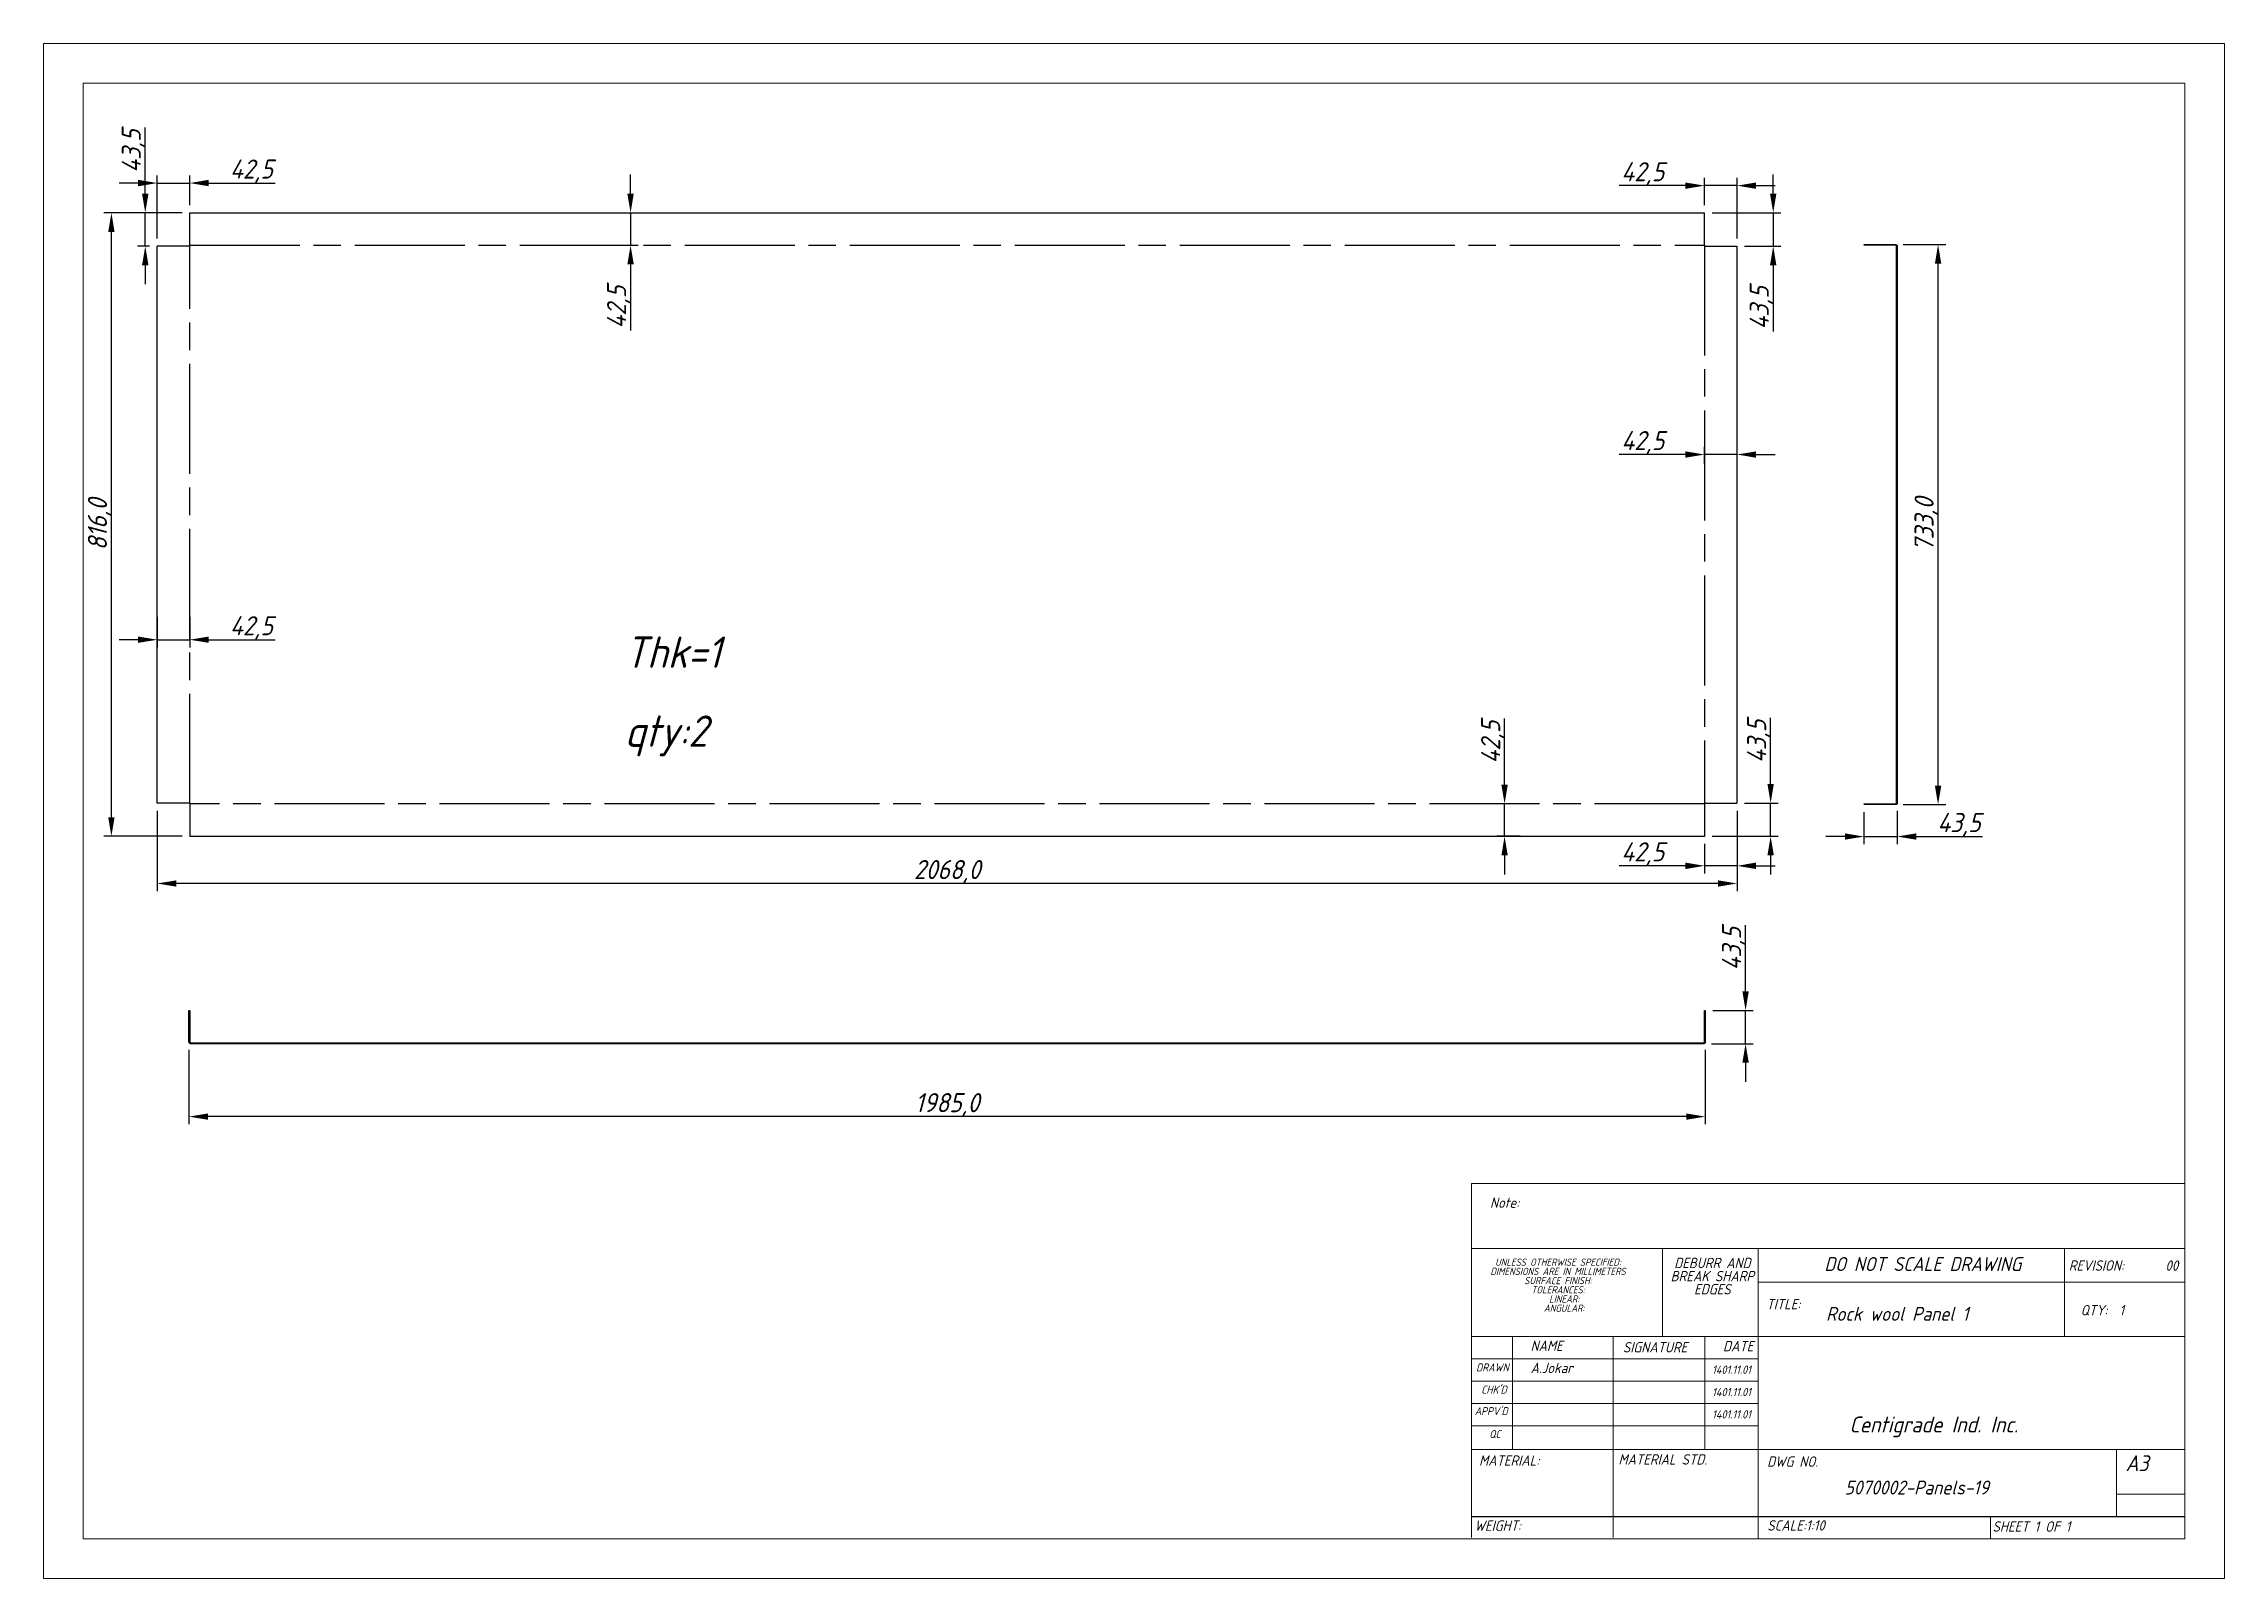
# Model space of a CAD drawing. Header units: inches. Extents: x 18597 to 101525, y -10106 to 51.
# Drawn here: x 25214 to 28068, y -4812 to -2803 of the extents above; entities that cross this region are included whole.
import ezdxf

# ---------------------------------------------------------------- set-up
doc = ezdxf.new("R2010")
doc.units = ezdxf.units.IN
doc.header["$LTSCALE"] = 6
doc.header["$MEASUREMENT"] = 0
doc.linetypes.add('ACAD_ISO08W100', pattern=[36, 24, -3, 6, -3])
doc.linetypes.add('SLD-Solid', pattern=[0])
doc.styles.add('GENISO', font='geniso.shx', dxfattribs={"oblique": 15})
doc.dimstyles.new('Scale', dxfattribs={"dimscale": 10, "dimtxt": 2.5, "dimasz": 2.5, "dimexe": 1, "dimexo": 1, "dimgap": 0.1, "dimtad": 1, "dimdec": 1, "dimzin": 0, "dimtxsty": 'GENISO', "dimcen": 2.5, "dimclrd": 1, "dimclre": 1, "dimclrt": 256, "dimadec": 0, "dimazin": 0, "dimtfac": 1, "dimtdec": 1, "dimtmove": 0, "dimatfit": 3, "dimfxl": 1, "dimtzin": 0, "dimlwd": -1, "dimlwe": -1, "dimarcsym": 0})

msp = doc.modelspace()

# ---------------------------------------------------------------- texts
at = {"style": 'GENISO', "oblique": 15}
for s, p in [('Thk=1', (25974.25, -3619.97)), ('qty:2', (25974.25, -3723.28))]:
    msp.add_text(s, height=40.989, dxfattribs=at).set_placement(p)
at = {"attachment_point": 5, "style": 'GENISO'}
for s, insert, char_height in [('Note:', (27126.16, -4319.96), 13.563), ('UNLESS OTHERWISE SPECIFIED:', (27196.07, -4397.88), 9.4938), ('DEBURR AND', (27398.08, -4398.91), 13.563), ('DO NOT SCALE DRAWING', (27673.62, -4400.33), 18.2573), ('REVISION:       00', (27936.28, -4402.27), 13.5626), ('DIMENSIONS ARE IN MILLIMETERS', (27196.07, -4409.92), 9.4938), ('SURFACE FINISH:', (27196.07, -4421.95), 9.4938), ('BREAK SHARP', (27398.08, -4416.11), 13.5626), ('TOLERANCES:', (27196.07, -4433.99), 9.4938), ('ANGULAR:', (27204.19, -4458.07), 9.494), ('LINEAR:', (27204.19, -4446.03), 9.494), ('EDGES', (27398.08, -4433.31), 13.563), ('TITLE:', (27491.16, -4452.74), 13.563), ('Rock wool Panel 1', (27640.16, -4465.45), 18.2573), ('QTY:  1', (27908.61, -4460.73), 13.563), ('NAME', (27181.16, -4507.28), 13.563), ('SIGNATURE', (27323.16, -4509.22), 13.563), ('DATE', (27431.93, -4507.71), 13.563), ('DRAWN', (27110.21, -4535.6), 10.433), ('A.Jokar', (27187.8, -4536.3), 13.563), ('1401.11.01', (27423.16, -4538.6), 10.85), ("CHK'D", (27112.25, -4564.65), 10.433), ('1401.11.01', (27423.16, -4567.84), 10.85), ("APPV'D", (27108.55, -4592.82), 10.433), ('1401.11.01', (27423.16, -4597.07), 10.85), ('QC', (27113.52, -4622.75), 10.433), ('Centigrade Ind. Inc.', (27687.89, -4613.44), 20.8655), ('MATERIAL:', (27132.1, -4657.53), 13.563), ('MATERIAL STD.', (27333.15, -4656), 13.5626), ('DWG NO.', (27503.11, -4658.84), 13.563), ('A3', (27954, -4660.99), 20.865), ('5070002-Panels-19', (27665.66, -4692.8), 18.2573), ('WEIGHT:', (27117.19, -4742.71), 13.563), ('SCALE:1:10', (27507.61, -4742.39), 13.563), ('SHEET 1 OF 1', (27815.81, -4743.84), 13.5626)]:
    msp.add_mtext(s, dxfattribs=dict(at, insert=insert, char_height=char_height))

# ---------------------------------------------------------------- blocks, each defined once
blk = doc.blocks.new('*D344')
at = {"color": 1, "transparency": 16777216}
for p, q in [((27441.6, -4043.4), (27441.6, -3956.7)), ((27398.9, -4068.4), (27451.6, -4068.4)), ((27441.6, -4111.9), (27441.6, -4068.4)), ((27396.9, -4111.9), (27451.6, -4111.9)), ((27441.6, -4136.9), (27441.6, -4161.9))]:
    blk.add_line(p, q, dxfattribs=at)
for points in [[(27437.4, -4043.4), (27445.8, -4043.4), (27441.6, -4068.4)], [(27437.4, -4136.9), (27445.8, -4136.9), (27441.6, -4111.9)]]:
    blk.add_solid(points, dxfattribs=at)
at = {"layer": 'Defpoints', "color": 0, "transparency": 16777216}
for p in [(27388.9, -4068.4), (27441.6, -4068.4), (27386.9, -4111.9)]:
    blk.add_point(p, dxfattribs=at)
at = {"transparency": 16777216, "insert": (27426.2, -3987.6), "char_height": 25, "attachment_point": 5, "rotation": 90, "style": 'GENISO'}
blk.add_mtext('43,5', dxfattribs=at)
blk = doc.blocks.new('*D345')
at = {"color": 1, "transparency": 16777216}
for p, q in [((27596.6, -3809), (27596.6, -3850.8)), ((27640.1, -3807), (27640.1, -3850.8)), ((27571.6, -3840.8), (27546.6, -3840.8)), ((27596.6, -3840.8), (27640.1, -3840.8)), ((27665.1, -3840.8), (27751.8, -3840.8))]:
    blk.add_line(p, q, dxfattribs=at)
for points in [[(27571.6, -3836.6), (27571.6, -3844.9), (27596.6, -3840.8)], [(27665.1, -3836.6), (27665.1, -3844.9), (27640.1, -3840.8)]]:
    blk.add_solid(points, dxfattribs=at)
at = {"layer": 'Defpoints', "color": 0, "transparency": 16777216}
for p in [(27596.6, -3799), (27640.1, -3797), (27640.1, -3840.8)]:
    blk.add_point(p, dxfattribs=at)
at = {"transparency": 16777216, "insert": (27721, -3825.4), "char_height": 25, "attachment_point": 5, "style": 'GENISO'}
blk.add_mtext('43,5', dxfattribs=at)
blk = doc.blocks.new('*D346')
at = {"color": 1, "transparency": 16777216}
for p, q in [((27648.1, -3066), (27703.6, -3066)), ((27693.6, -3774), (27693.6, -3091)), ((27648.1, -3799), (27703.6, -3799))]:
    blk.add_line(p, q, dxfattribs=at)
for points in [[(27689.4, -3091), (27697.8, -3091), (27693.6, -3066)], [(27689.4, -3774), (27697.8, -3774), (27693.6, -3799)]]:
    blk.add_solid(points, dxfattribs=at)
at = {"layer": 'Defpoints', "color": 0, "transparency": 16777216}
for p in [(27638.1, -3066), (27693.6, -3066), (27638.1, -3799)]:
    blk.add_point(p, dxfattribs=at)
at = {"transparency": 16777216, "insert": (27678.2, -3432.5), "char_height": 25, "attachment_point": 5, "rotation": 90, "style": 'GENISO'}
blk.add_mtext('733,0', dxfattribs=at)
blk = doc.blocks.new('*D347')
at = {"color": 1, "transparency": 16777216}
for p, q in [((25403.9, -4119.9), (25403.9, -4217.3)), ((27388.9, -4119.9), (27388.9, -4217.3)), ((27363.9, -4207.3), (25428.9, -4207.3))]:
    blk.add_line(p, q, dxfattribs=at)
for points in [[(25428.9, -4203.2), (25428.9, -4211.5), (25403.9, -4207.3)], [(27363.9, -4203.2), (27363.9, -4211.5), (27388.9, -4207.3)]]:
    blk.add_solid(points, dxfattribs=at)
at = {"layer": 'Defpoints', "color": 0, "transparency": 16777216}
for p in [(25403.9, -4109.9), (27388.9, -4109.9), (25403.9, -4207.3)]:
    blk.add_point(p, dxfattribs=at)
at = {"transparency": 16777216, "insert": (26396.4, -4192), "char_height": 25, "attachment_point": 5, "style": 'GENISO'}
blk.add_mtext('1985,0', dxfattribs=at)
blk = doc.blocks.new('*D348')
at = {"color": 1, "transparency": 16777216}
for p, q in [((25982, -2999.5), (25982, -2974.5)), ((25918.1, -3024.5), (25992, -3024.5)), ((25982, -3024.5), (25982, -3067)), ((25918.1, -3067), (25992, -3067)), ((25982, -3092), (25982, -3178.7))]:
    blk.add_line(p, q, dxfattribs=at)
for points in [[(25977.8, -2999.5), (25986.2, -2999.5), (25982, -3024.5)], [(25977.8, -3092), (25986.2, -3092), (25982, -3067)]]:
    blk.add_solid(points, dxfattribs=at)
at = {"layer": 'Defpoints', "color": 0, "transparency": 16777216}
for p in [(25908.1, -3024.5), (25908.1, -3067), (25982, -3067)]:
    blk.add_point(p, dxfattribs=at)
at = {"transparency": 16777216, "insert": (25966.6, -3147.9), "char_height": 25, "attachment_point": 5, "rotation": 90, "style": 'GENISO'}
blk.add_mtext('42,5', dxfattribs=at)
blk = doc.blocks.new('*D349')
at = {"color": 1, "transparency": 16777216}
for p, q in [((27387.9, -3353.2), (27387.9, -3330.8)), ((27430.4, -3353.2), (27430.4, -3330.8)), ((27362.9, -3340.8), (27276.2, -3340.8)), ((27430.4, -3340.8), (27387.9, -3340.8)), ((27455.4, -3340.8), (27480.4, -3340.8))]:
    blk.add_line(p, q, dxfattribs=at)
for points in [[(27362.9, -3336.7), (27362.9, -3345), (27387.9, -3340.8)], [(27455.4, -3336.7), (27455.4, -3345), (27430.4, -3340.8)]]:
    blk.add_solid(points, dxfattribs=at)
at = {"layer": 'Defpoints', "color": 0, "transparency": 16777216}
for p in [(27387.9, -3340.8), (27387.9, -3363.2), (27430.4, -3363.2)]:
    blk.add_point(p, dxfattribs=at)
at = {"transparency": 16777216, "insert": (27307, -3325.5), "char_height": 25, "attachment_point": 5, "style": 'GENISO'}
blk.add_mtext('42,5', dxfattribs=at)
blk = doc.blocks.new('*D350')
at = {"color": 1, "transparency": 16777216}
for p, q in [((27126.1, -3773), (27126.1, -3686.3)), ((27146.6, -3798), (27116.1, -3798)), ((27126.1, -3840.5), (27126.1, -3798)), ((27146.6, -3840.5), (27116.1, -3840.5)), ((27126.1, -3865.5), (27126.1, -3890.5))]:
    blk.add_line(p, q, dxfattribs=at)
for points in [[(27122, -3773), (27130.3, -3773), (27126.1, -3798)], [(27122, -3865.5), (27130.3, -3865.5), (27126.1, -3840.5)]]:
    blk.add_solid(points, dxfattribs=at)
at = {"layer": 'Defpoints', "color": 0, "transparency": 16777216}
for p in [(27126.1, -3798), (27156.6, -3798), (27156.6, -3840.5)]:
    blk.add_point(p, dxfattribs=at)
at = {"transparency": 16777216, "insert": (27110.8, -3717.2), "char_height": 25, "attachment_point": 5, "rotation": 90, "style": 'GENISO'}
blk.add_mtext('42,5', dxfattribs=at)
blk = doc.blocks.new('*D351')
at = {"color": 1, "transparency": 16777216}
for p, q in [((25362.4, -3553.4), (25362.4, -3593.2)), ((25404.9, -3553.4), (25404.9, -3593.2)), ((25337.4, -3583.2), (25312.4, -3583.2)), ((25362.4, -3583.2), (25404.9, -3583.2)), ((25429.9, -3583.2), (25516.6, -3583.2))]:
    blk.add_line(p, q, dxfattribs=at)
for points in [[(25337.4, -3579), (25337.4, -3587.3), (25362.4, -3583.2)], [(25429.9, -3579), (25429.9, -3587.3), (25404.9, -3583.2)]]:
    blk.add_solid(points, dxfattribs=at)
at = {"layer": 'Defpoints', "color": 0, "transparency": 16777216}
for p in [(25362.4, -3543.4), (25404.9, -3543.4), (25404.9, -3583.2)]:
    blk.add_point(p, dxfattribs=at)
at = {"transparency": 16777216, "insert": (25485.7, -3567.8), "char_height": 25, "attachment_point": 5, "style": 'GENISO'}
blk.add_mtext('42,5', dxfattribs=at)
blk = doc.blocks.new('*D352')
at = {"color": 1, "transparency": 16777216}
for p, q in [((25394.9, -3024.5), (25292.4, -3024.5)), ((25302.4, -3815.5), (25302.4, -3049.5)), ((25394.9, -3840.5), (25292.4, -3840.5))]:
    blk.add_line(p, q, dxfattribs=at)
for points in [[(25298.2, -3049.5), (25306.5, -3049.5), (25302.4, -3024.5)], [(25298.2, -3815.5), (25306.5, -3815.5), (25302.4, -3840.5)]]:
    blk.add_solid(points, dxfattribs=at)
at = {"layer": 'Defpoints', "color": 0, "transparency": 16777216}
for p in [(25302.4, -3024.5), (25404.9, -3024.5), (25404.9, -3840.5)]:
    blk.add_point(p, dxfattribs=at)
at = {"transparency": 16777216, "insert": (25287, -3432.5), "char_height": 25, "attachment_point": 5, "rotation": 90, "style": 'GENISO'}
blk.add_mtext('816,0', dxfattribs=at)
blk = doc.blocks.new('*D353')
at = {"color": 1, "transparency": 16777216}
for p, q in [((25362.4, -3807), (25362.4, -3912.2)), ((27430.4, -3807), (27430.4, -3912.2)), ((27405.4, -3902.2), (25387.4, -3902.2))]:
    blk.add_line(p, q, dxfattribs=at)
for points in [[(25387.4, -3898.1), (25387.4, -3906.4), (25362.4, -3902.2)], [(27405.4, -3898.1), (27405.4, -3906.4), (27430.4, -3902.2)]]:
    blk.add_solid(points, dxfattribs=at)
at = {"layer": 'Defpoints', "color": 0, "transparency": 16777216}
for p in [(25362.4, -3797), (27430.4, -3797), (25362.4, -3902.2)]:
    blk.add_point(p, dxfattribs=at)
at = {"transparency": 16777216, "insert": (26396.4, -3886.9), "char_height": 25, "attachment_point": 5, "style": 'GENISO'}
blk.add_mtext('2068,0', dxfattribs=at)
blk = doc.blocks.new('*D354')
at = {"color": 1, "transparency": 16777216}
for p, q in [((27474.4, -3772), (27474.4, -3685.3)), ((27440.4, -3797), (27484.4, -3797)), ((27474.4, -3840.5), (27474.4, -3797)), ((27397.9, -3840.5), (27484.4, -3840.5)), ((27474.4, -3865.5), (27474.4, -3890.5))]:
    blk.add_line(p, q, dxfattribs=at)
for points in [[(27470.2, -3772), (27478.6, -3772), (27474.4, -3797)], [(27470.2, -3865.5), (27478.6, -3865.5), (27474.4, -3840.5)]]:
    blk.add_solid(points, dxfattribs=at)
at = {"layer": 'Defpoints', "color": 0, "transparency": 16777216}
for p in [(27430.4, -3797), (27474.4, -3797), (27387.9, -3840.5)]:
    blk.add_point(p, dxfattribs=at)
at = {"transparency": 16777216, "insert": (27459, -3716.2), "char_height": 25, "attachment_point": 5, "rotation": 90, "style": 'GENISO'}
blk.add_mtext('43,5', dxfattribs=at)
blk = doc.blocks.new('*D355')
at = {"color": 1, "transparency": 16777216}
for p, q in [((27430.4, -3807), (27430.4, -3889.1)), ((27387.9, -3850.5), (27387.9, -3889.1)), ((27362.9, -3879.1), (27276.2, -3879.1)), ((27430.4, -3879.1), (27387.9, -3879.1)), ((27455.4, -3879.1), (27480.4, -3879.1))]:
    blk.add_line(p, q, dxfattribs=at)
for points in [[(27362.9, -3874.9), (27362.9, -3883.3), (27387.9, -3879.1)], [(27455.4, -3874.9), (27455.4, -3883.3), (27430.4, -3879.1)]]:
    blk.add_solid(points, dxfattribs=at)
at = {"layer": 'Defpoints', "color": 0, "transparency": 16777216}
for p in [(27430.4, -3797), (27387.9, -3840.5), (27387.9, -3879.1)]:
    blk.add_point(p, dxfattribs=at)
at = {"transparency": 16777216, "insert": (27307, -3863.7), "char_height": 25, "attachment_point": 5, "style": 'GENISO'}
blk.add_mtext('42,5', dxfattribs=at)
blk = doc.blocks.new('*D356')
at = {"color": 1, "transparency": 16777216}
for p, q in [((27362.9, -2988.9), (27276.2, -2988.9)), ((27387.9, -3014.5), (27387.9, -2978.9)), ((27430.4, -2988.9), (27387.9, -2988.9)), ((27430.4, -3058), (27430.4, -2978.9)), ((27455.4, -2988.9), (27480.4, -2988.9))]:
    blk.add_line(p, q, dxfattribs=at)
for points in [[(27362.9, -2984.8), (27362.9, -2993.1), (27387.9, -2988.9)], [(27455.4, -2984.8), (27455.4, -2993.1), (27430.4, -2988.9)]]:
    blk.add_solid(points, dxfattribs=at)
at = {"layer": 'Defpoints', "color": 0, "transparency": 16777216}
for p in [(27387.9, -2988.9), (27387.9, -3024.5), (27430.4, -3068)]:
    blk.add_point(p, dxfattribs=at)
at = {"transparency": 16777216, "insert": (27307, -2973.6), "char_height": 25, "attachment_point": 5, "style": 'GENISO'}
blk.add_mtext('42,5', dxfattribs=at)
blk = doc.blocks.new('*D357')
at = {"color": 1, "transparency": 16777216}
for p, q in [((27477.8, -2999.5), (27477.8, -2974.5)), ((27397.9, -3024.5), (27487.8, -3024.5)), ((27477.8, -3024.5), (27477.8, -3068)), ((27440.4, -3068), (27487.8, -3068)), ((27477.8, -3093), (27477.8, -3179.7))]:
    blk.add_line(p, q, dxfattribs=at)
for points in [[(27473.6, -2999.5), (27481.9, -2999.5), (27477.8, -3024.5)], [(27473.6, -3093), (27481.9, -3093), (27477.8, -3068)]]:
    blk.add_solid(points, dxfattribs=at)
at = {"layer": 'Defpoints', "color": 0, "transparency": 16777216}
for p in [(27387.9, -3024.5), (27430.4, -3068), (27477.8, -3068)]:
    blk.add_point(p, dxfattribs=at)
at = {"transparency": 16777216, "insert": (27462.4, -3148.9), "char_height": 25, "attachment_point": 5, "rotation": 90, "style": 'GENISO'}
blk.add_mtext('43,5', dxfattribs=at)
blk = doc.blocks.new('*D358')
at = {"color": 1, "transparency": 16777216}
for p, q in [((25346.7, -2999.5), (25346.7, -2912.8)), ((25394.9, -3024.5), (25336.7, -3024.5)), ((25346.7, -3068), (25346.7, -3024.5)), ((25352.4, -3068), (25336.7, -3068)), ((25346.7, -3093), (25346.7, -3118))]:
    blk.add_line(p, q, dxfattribs=at)
for points in [[(25342.5, -2999.5), (25350.9, -2999.5), (25346.7, -3024.5)], [(25342.5, -3093), (25350.9, -3093), (25346.7, -3068)]]:
    blk.add_solid(points, dxfattribs=at)
at = {"layer": 'Defpoints', "color": 0, "transparency": 16777216}
for p in [(25346.7, -3024.5), (25404.9, -3024.5), (25362.4, -3068)]:
    blk.add_point(p, dxfattribs=at)
at = {"transparency": 16777216, "insert": (25331.3, -2943.7), "char_height": 25, "attachment_point": 5, "rotation": 90, "style": 'GENISO'}
blk.add_mtext('43,5', dxfattribs=at)
blk = doc.blocks.new('*D359')
at = {"color": 1, "transparency": 16777216}
for p, q in [((25337.4, -2985.5), (25312.4, -2985.5)), ((25362.4, -3058), (25362.4, -2975.5)), ((25362.4, -2985.5), (25404.9, -2985.5)), ((25404.9, -3014.5), (25404.9, -2975.5)), ((25429.9, -2985.5), (25516.6, -2985.5))]:
    blk.add_line(p, q, dxfattribs=at)
for points in [[(25337.4, -2981.3), (25337.4, -2989.7), (25362.4, -2985.5)], [(25429.9, -2981.3), (25429.9, -2989.7), (25404.9, -2985.5)]]:
    blk.add_solid(points, dxfattribs=at)
at = {"layer": 'Defpoints', "color": 0, "transparency": 16777216}
for p in [(25404.9, -2985.5), (25404.9, -3024.5), (25362.4, -3068)]:
    blk.add_point(p, dxfattribs=at)
at = {"transparency": 16777216, "insert": (25485.7, -2970.1), "char_height": 25, "attachment_point": 5, "style": 'GENISO'}
blk.add_mtext('42,5', dxfattribs=at)

# ---------------------------------------------------------------- dimensions: what is measured, and where the dimension line sits
for base, p1, p2, picture, middle in [((25346.7, -3024.52), (25362.36, -3068.02), (25404.86, -3024.52), '*D358', (25331.32, -2943.68)), ((25982.02, -3067.02), (25908.08, -3024.52), (25908.08, -3067.02), '*D348', (25966.64, -3147.87)), ((27477.75, -3068.02), (27387.86, -3024.52), (27430.36, -3068.02), '*D357', (27462.38, -3148.87)), ((27693.58, -3066.02), (27638.13, -3799.02), (27638.13, -3066.02), '*D346', (27678.21, -3432.52)), ((27126.14, -3798.02), (27156.6, -3840.52), (27156.6, -3798.02), '*D350', (27110.76, -3717.18)), ((27474.41, -3797.02), (27387.86, -3840.52), (27430.36, -3797.02), '*D354', (27459.04, -3716.18)), ((27441.61, -4068.42), (27386.86, -4111.92), (27388.86, -4068.42), '*D344', (27426.24, -3987.57))]:
    dim = msp.add_linear_dim(base=base, p1=p1, p2=p2, angle=90, dimstyle='Scale')
    dim.commit()
    dim.dimension.update_dxf_attribs({"geometry": picture, "text_midpoint": middle})
for base, p1, p2, picture, middle in [((25404.86, -2985.5), (25362.36, -3068.02), (25404.86, -3024.52), '*D359', (25485.71, -2970.12)), ((27387.86, -2988.94), (27430.36, -3068.02), (27387.86, -3024.52), '*D356', (27307.02, -2973.57)), ((27387.86, -3340.84), (27430.36, -3363.16), (27387.86, -3363.16), '*D349', (27307.02, -3325.46)), ((25404.86, -3583.17), (25362.36, -3543.42), (25404.86, -3543.42), '*D351', (25485.71, -3567.79)), ((25362.36, -3902.25), (27430.36, -3797.02), (25362.36, -3797.02), '*D353', (26396.36, -3886.87)), ((27387.86, -3879.09), (27430.36, -3797.02), (27387.86, -3840.52), '*D355', (27307.02, -3863.71)), ((27640.13, -3840.75), (27596.63, -3799.02), (27640.13, -3797.02), '*D345', (27720.97, -3825.38)), ((25403.86, -4207.34), (27388.86, -4109.92), (25403.86, -4109.92), '*D347', (26396.36, -4191.97))]:
    dim = msp.add_linear_dim(base=base, p1=p1, p2=p2, dimstyle='Scale')
    dim.commit()
    dim.dimension.update_dxf_attribs({"geometry": picture, "text_midpoint": middle})
dim = msp.add_linear_dim(base=(25302.36, -3024.52), p1=(25404.86, -3840.52), p2=(25404.86, -3024.52), angle=90, dimstyle='Scale')
dim.commit()
dim.dimension.update_dxf_attribs({"geometry": '*D352', "text_midpoint": (25302.36, -3432.52), "dimtype": 160})

# ---------------------------------------------------------------- linework, layer by layer
for p, q in [((25404.86, -3067.02), (25404.86, -3024.52)), ((27387.86, -3067.02), (27387.86, -3024.52)), ((25404.86, -3068.02), (25362.36, -3068.02)), ((27387.86, -3068.02), (27430.36, -3068.02)), ((25404.86, -3797.02), (25362.36, -3797.02)), ((25404.86, -3798.02), (25404.86, -3840.52)), ((27387.86, -3797.02), (27430.36, -3797.02)), ((27387.86, -3798.02), (27387.86, -3840.52)), ((27082.64, -4730.85), (28016.8, -4730.85))]:
    msp.add_line(p, q)
at = {"color": 7, "linetype": 'SLD-Solid', "lineweight": 0}
for p, q in [((27082.64, -4295.09), (28016.8, -4295.09)), ((27082.64, -4295.09), (27082.64, -4380.03)), ((27082.64, -4380.03), (28016.8, -4380.03)), ((27082.64, -4380.03), (27082.64, -4758.37)), ((27333.03, -4380.03), (27333.03, -4495.25)), ((27458.23, -4380.03), (27458.23, -4760.09)), ((27859.2, -4495.25), (27859.2, -4380.03)), ((28016.8, -4423.88), (27458.23, -4423.88)), ((28016.8, -4495.25), (27082.64, -4495.25)), ((27136.3, -4495.25), (27136.3, -4643.15)), ((27268.31, -4495.25), (27268.31, -4758.37)), ((27388.06, -4495.25), (27388.06, -4643.15)), ((27458.23, -4758.37), (27458.23, -4495.25)), ((27458.23, -4524.49), (27082.64, -4524.49)), ((27458.23, -4553.72), (27082.64, -4553.72)), ((27458.23, -4582.96), (27082.64, -4582.96)), ((27458.23, -4612.19), (27082.64, -4612.19)), ((27154.18, -4643.15), (27082.64, -4643.15)), ((27154.18, -4643.15), (28016.8, -4643.15)), ((27927.37, -4730.85), (27927.37, -4643.15)), ((28016.8, -4701.62), (27927.37, -4701.62)), ((27762.28, -4760.09), (27762.28, -4730.85))]:
    msp.add_line(p, q, dxfattribs=at)
for points in [[(25213.64, -2803.04), (28068.39, -2803.04), (28068.39, -4811.68), (25213.64, -4811.68)], [(25265.23, -2854.63), (28016.8, -2854.63), (28016.8, -4760.09), (25265.23, -4760.09)]]:
    msp.add_lwpolyline(points, close=True, dxfattribs=at)
for points in [[(25404.86, -3024.52), (27387.86, -3024.52)], [(25362.36, -3797.02), (25362.36, -3068.02)], [(27430.36, -3068.02), (27430.36, -3797.02)], [(27387.86, -3840.52), (25404.86, -3840.52)]]:
    msp.add_lwpolyline(points)
at = {"linetype": 'ACAD_ISO08W100'}
msp.add_lwpolyline([(27387.86, -3067.02), (27387.86, -3798.02), (25404.86, -3798.02), (25404.86, -3067.02)], close=True, dxfattribs=at)
for points in [[(27596.63, -3798.02), (27638.13, -3798.02, 0.4142136), (27639.13, -3797.02), (27639.13, -3068.02, 0.4142136), (27638.13, -3067.02), (27596.63, -3067.02), (27596.63, -3066.02), (27638.13, -3066.02, -0.4142136), (27640.13, -3068.02), (27640.13, -3797.02, -0.4142136), (27638.13, -3799.02), (27596.63, -3799.02)], [(25404.86, -4068.42), (25404.86, -4109.92, 0.4142136), (25405.86, -4110.92), (27386.86, -4110.92, 0.4142136), (27387.86, -4109.92), (27387.86, -4068.42), (27388.86, -4068.42), (27388.86, -4109.92, -0.4142136), (27386.86, -4111.92), (25405.86, -4111.92, -0.4142136), (25403.86, -4109.92), (25403.86, -4068.42)]]:
    msp.add_lwpolyline(points, format="xyb", close=True)

msp.set_redraw_order([(e.dxf.handle, doc.entitydb.next_handle()) for e in msp.query("TEXT MTEXT ATTDEF DIMENSION ARC_DIMENSION")])  # texts and dimensions are drawn at this point

doc.saveas('drawing.dxf')
